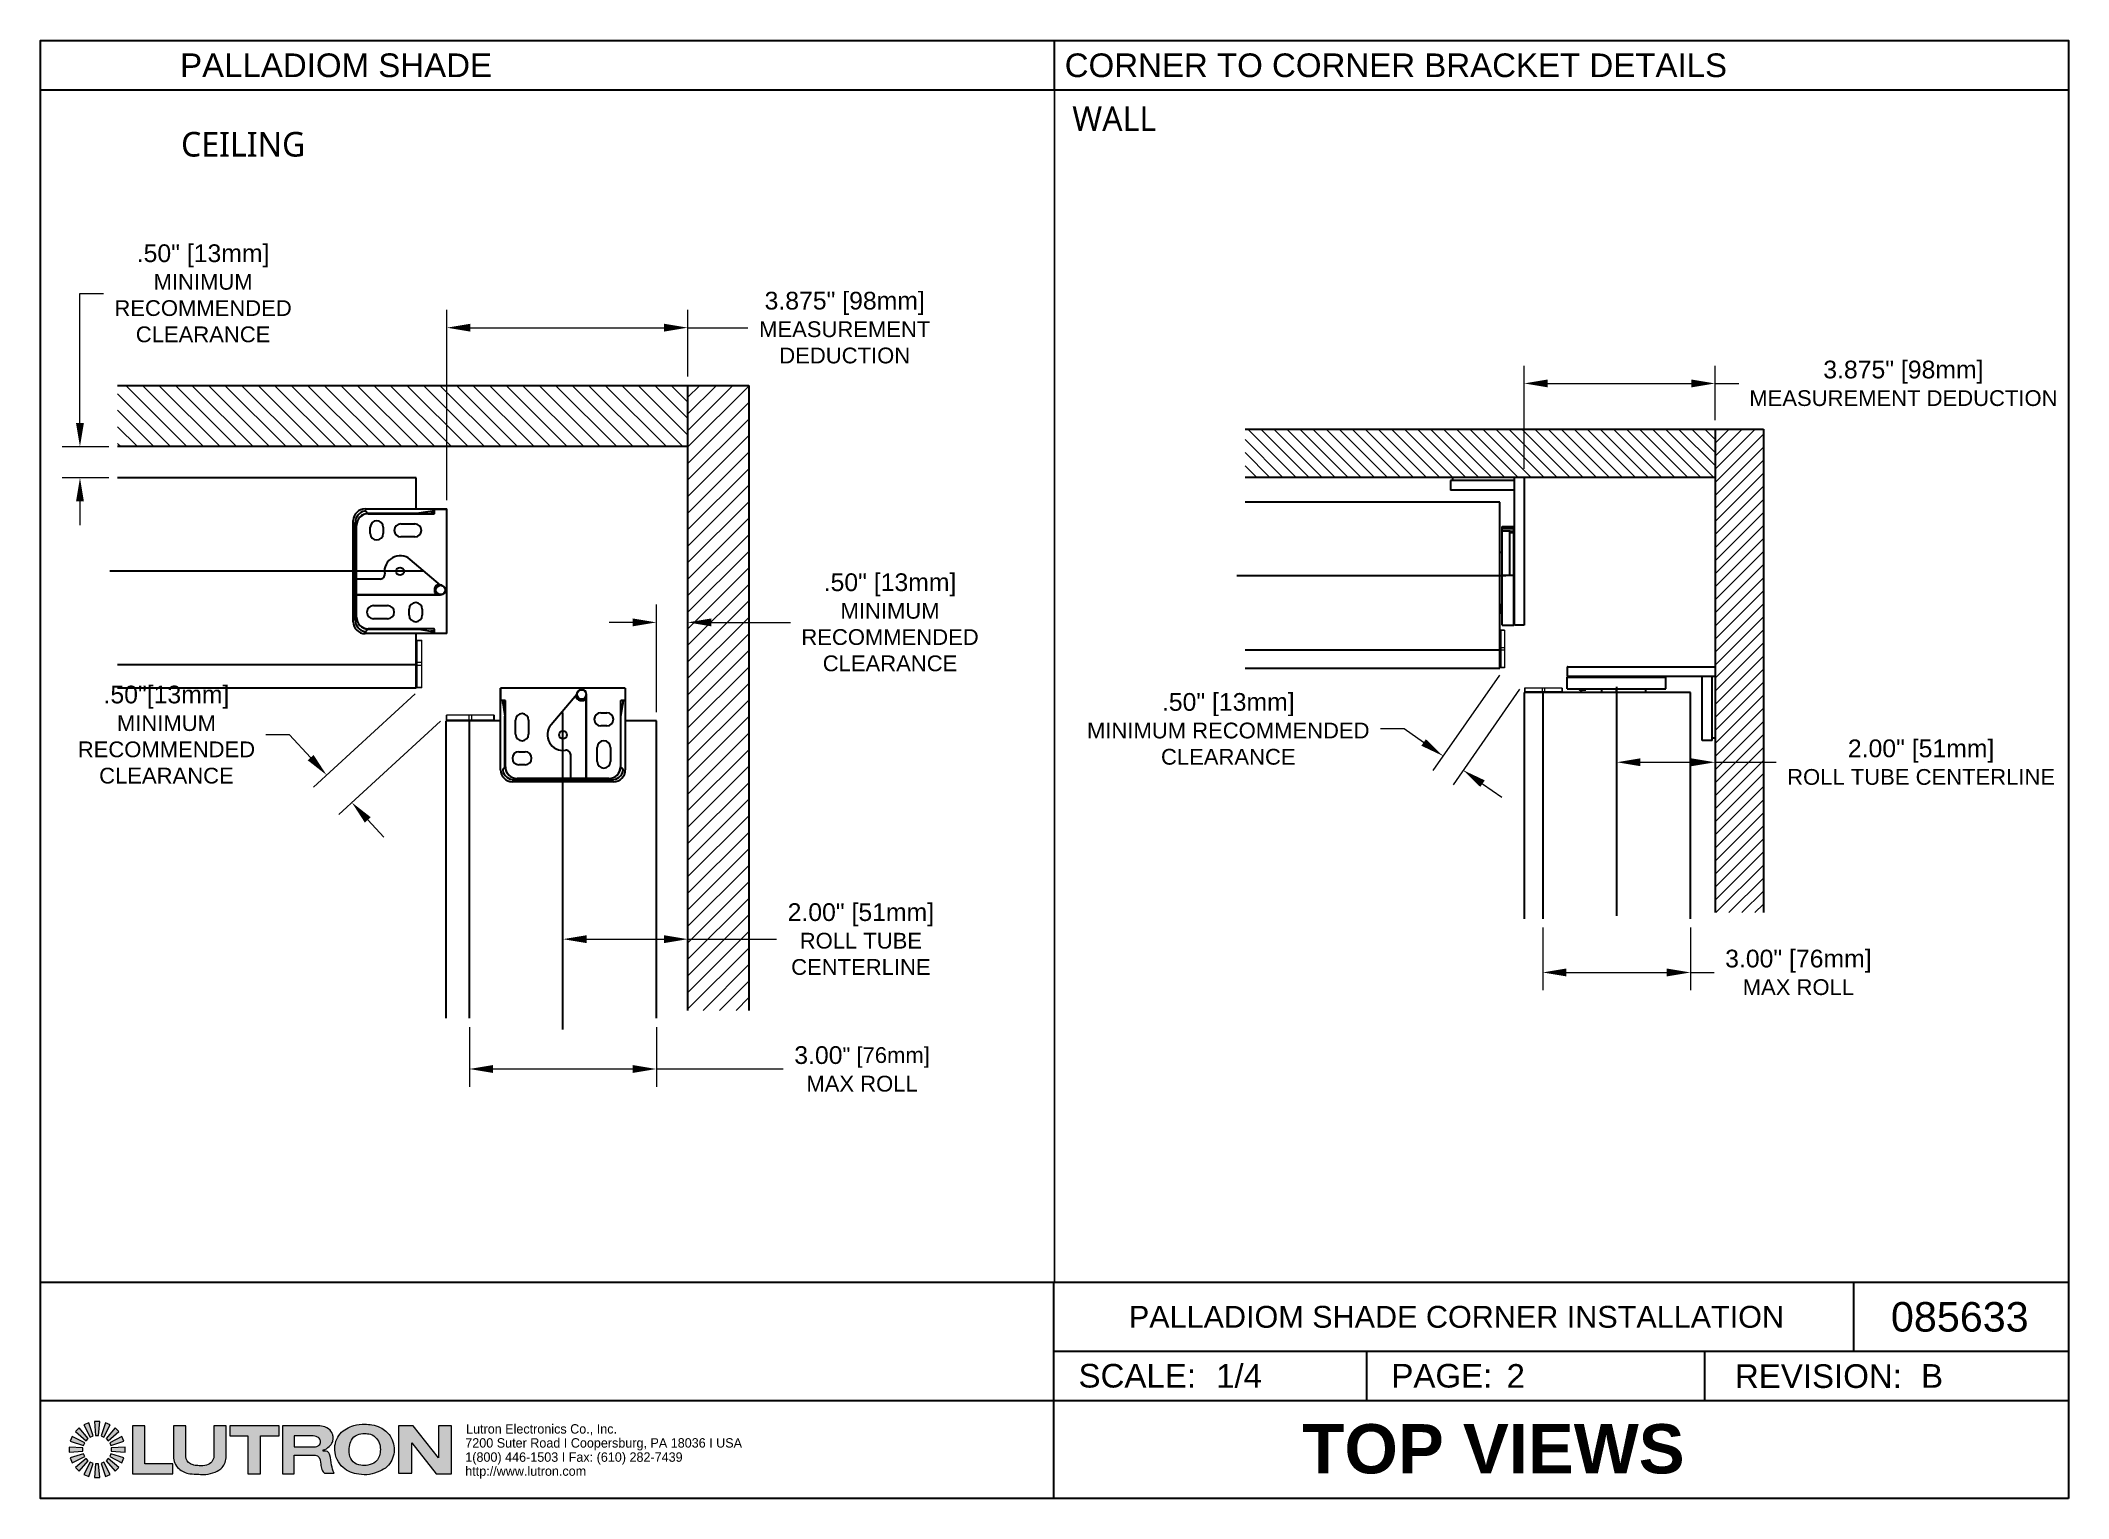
# Paper-space layout '085633_PAGE_2_OF_2' of a CAD drawing. Header units: inches. Extents: x 0.1 to 10.4, y 0.1 to 7.5.
# The model-space entities are those that its viewports show. They can reach past a viewport. Long polylines and large blocks are cut down to what shows.
import ezdxf
from ezdxf.enums import TextEntityAlignment as Align

# ---------------------------------------------------------------- set-up
doc = ezdxf.new("R2010")
doc.units = ezdxf.units.IN
doc.header["$MEASUREMENT"] = 0
doc.linetypes.add('CENTER2', pattern=[1.125, 0.75, -0.125, 0.125, -0.125])
doc.layers.get('0').update_dxf_attribs({"true_color": 0xc2ced6})
for name, color, linetype, lineweight in [('AM_5', 3, 'Continuous', 15), ('BORDER', 7, 'Continuous', 30), ('CENTERLINE', 7, 'CENTER2', 30), ('FABRIC-ROLL', 7, 'Continuous', 30), ('HEMBAR-ENDCAP', 7, 'Continuous', 9), ('SHADE-BRACKET', 7, 'Continuous', 30), ('STRUCTURE-SUB-STRUCTURE_THICK', 7, 'Continuous', 30), ('STRUCTURE-SUB-STRUCTURE_THIN', 7, 'Continuous', 9), ('TEXT', 7, 'Continuous', 18)]:
    doc.layers.add(name, color=color, linetype=linetype, lineweight=lineweight)
doc.styles.get("Standard").update_dxf_attribs({"font": 'arial.ttf'})
doc.styles.add('TEXTSTYLE_4', font='cgomg.ttf')
doc.styles.add('TEXTSTYLE_5', font='cgomgbd.ttf')
doc.dimstyles.new('MM IN LINE', dxfattribs={"dimscale": 0, "dimtxt": 0.09, "dimasz": 0.12, "dimexe": 0.09, "dimexo": 0.045, "dimgap": 0.0625, "dimtad": 0, "dimtih": 1, "dimtoh": 1, "dimrnd": 0.0625, "dimzin": 4, "dimdsep": 46, "dimtxsty": 'Standard', "dimcen": 0.045, "dimclrd": 256, "dimclre": 256, "dimclrt": 256, "dimadec": 0, "dimazin": 1, "dimtfac": 1, "dimtofl": 0, "dimtmove": 0, "dimatfit": 3, "dimfxl": 1, "dimtfill": 1, "dimtolj": 1, "dimtzin": 0, "dimlwd": -1, "dimlwe": -1, "dimarcsym": 0})
doc.dimstyles.new('MM IN LINE$0', dxfattribs={"dimscale": 0, "dimtxt": 0.09, "dimasz": 0.12, "dimexe": 0.09, "dimexo": 0.045, "dimgap": 0.0625, "dimtad": 0, "dimtih": 1, "dimtoh": 1, "dimrnd": 0.0625, "dimzin": 4, "dimdsep": 46, "dimtxsty": 'Standard', "dimcen": 0.045, "dimclrd": 256, "dimclre": 256, "dimclrt": 256, "dimadec": 0, "dimazin": 1, "dimtfac": 1, "dimtofl": 0, "dimtmove": 0, "dimatfit": 3, "dimfxl": 1, "dimtfill": 1, "dimtolj": 1, "dimtzin": 0, "dimlwd": -1, "dimlwe": -1, "dimarcsym": 0})

psp = doc.layouts.new('085633_PAGE_2_OF_2')

# ---------------------------------------------------------------- texts
at = {"layer": 'TEXT', "char_height": 0.15, "attachment_point": 1}
for s, width, insert in [('{\\fSegoe UI|b0|i0|c0|p34;\\H0.83333x;WALL}', 0.9123728, (5.36222, 7.19086)), ('{\\fSegoe UI|b0|i0|c0|p34;\\H0.83333x;CEILING}', 0.8432671, (0.83796, 7.06168))]:
    psp.add_mtext_dynamic_manual_height_columns(s, width=width, gutter_width=1, heights=[0], dxfattribs=dict(at, insert=insert))

msp = doc.modelspace()

# ---------------------------------------------------------------- blocks, each defined once
blk = doc.blocks.new('LANDSCAPE_TITLE_BK_ATTRIBUTE')
for tag, height, p in [('CONSUMER/CONTRACT_ROLLER________', 0.12, (2.409, 7.4)), ('MOUNT', 0.12, (6.859, 7.4)), ('FAMILY', 0.1, (7.294, 1.047)), ('PN', 0.15, (9.857, 1.047))]:
    blk.add_attdef(tag, text='', height=height).set_placement(p, align=Align.MIDDLE_CENTER)
for tag, p in [('#/#', (6.092, 0.747)), ('VIEW', (7.567, 0.747)), ('REV', (9.671, 0.747))]:
    blk.add_attdef(tag, text='', height=0.12).set_placement(p, align=Align.MIDDLE_LEFT)
blk = doc.blocks.new('*D12')
at = {"layer": 'Defpoints', "color": 0, "transparency": 16777216}
for p in [(8.625, 5.785), (8.625, 5.553), (7.656, 5.307)]:
    blk.add_point(p, dxfattribs=at)
at = {"layer": 'TEXT', "transparency": 16777216}
for p, q in [((7.656, 5.352), (7.656, 5.875)), ((8.625, 5.598), (8.625, 5.875)), ((7.776, 5.785), (8.505, 5.785)), ((8.625, 5.785), (8.745, 5.785))]:
    blk.add_line(p, q, dxfattribs=at)
for points in [[(7.776, 5.805), (7.776, 5.765), (7.656, 5.785)], [(8.505, 5.805), (8.505, 5.765), (8.625, 5.785)]]:
    blk.add_solid(points, dxfattribs=at)
at = {"layer": 'TEXT', "transparency": 16777216, "insert": (9.581, 5.785), "char_height": 0.09, "attachment_point": 5, "bg_fill": 3, "box_fill_scale": 1.25, "bg_fill_color": 256, "bg_fill_true_color": 13158600, "bg_fill_transparency": 0}
blk.add_mtext('\\A1;3.875" [98mm]\\P{\\H0.88889x;MEASUREMENT DEDUCTION}', dxfattribs=at)
blk = doc.blocks.new('*D13')
at = {"layer": 'Defpoints', "color": 0, "transparency": 16777216}
for p in [(8.126, 3.862), (8.625, 3.862), (8.625, 3.862)]:
    blk.add_point(p, dxfattribs=at)
at = {"layer": 'TEXT', "transparency": 16777216}
for p, q in [((8.126, 3.907), (8.126, 3.952)), ((8.625, 3.907), (8.625, 3.952)), ((8.246, 3.862), (8.505, 3.862)), ((8.625, 3.862), (8.936, 3.862))]:
    blk.add_line(p, q, dxfattribs=at)
for points in [[(8.246, 3.882), (8.246, 3.842), (8.126, 3.862)], [(8.505, 3.882), (8.505, 3.842), (8.625, 3.862)]]:
    blk.add_solid(points, dxfattribs=at)
at = {"layer": 'TEXT', "transparency": 16777216, "insert": (9.671, 3.862), "char_height": 0.09, "attachment_point": 5, "bg_fill": 3, "box_fill_scale": 1.25, "bg_fill_color": 256, "bg_fill_true_color": 13158600, "bg_fill_transparency": 0}
blk.add_mtext('\\A1;2.00" [51mm]\\P{\\H0.88889x;ROLL TUBE CENTERLINE}', dxfattribs=at)
blk = doc.blocks.new('*D14')
at = {"layer": 'Defpoints', "color": 0, "transparency": 16777216}
for p in [(7.75, 3.068), (8.5, 3.068), (8.5, 2.795)]:
    blk.add_point(p, dxfattribs=at)
at = {"layer": 'TEXT', "transparency": 16777216}
for p, q in [((7.75, 3.023), (7.75, 2.705)), ((8.5, 3.023), (8.5, 2.705)), ((7.87, 2.795), (8.38, 2.795)), ((8.5, 2.795), (8.62, 2.795))]:
    blk.add_line(p, q, dxfattribs=at)
for points in [[(7.87, 2.815), (7.87, 2.775), (7.75, 2.795)], [(8.38, 2.815), (8.38, 2.775), (8.5, 2.795)]]:
    blk.add_solid(points, dxfattribs=at)
at = {"layer": 'TEXT', "transparency": 16777216, "insert": (9.048, 2.795), "char_height": 0.09, "attachment_point": 5, "bg_fill": 3, "box_fill_scale": 1.25, "bg_fill_color": 256, "bg_fill_true_color": 13158600, "bg_fill_transparency": 0}
blk.add_mtext('\\A1;3.00" [76mm]\\P{\\H0.88889x;MAX ROLL}', dxfattribs=at)
blk = doc.blocks.new('*D15')
at = {"layer": 'Defpoints', "color": 0, "transparency": 16777216}
for p in [(7.556, 4.341), (7.658, 4.27), (7.346, 3.822)]:
    blk.add_point(p, dxfattribs=at)
at = {"layer": 'TEXT', "transparency": 16777216}
for p, q in [((7.53, 4.304), (7.192, 3.82)), ((7.632, 4.233), (7.295, 3.748)), ((7.047, 4.031), (6.927, 4.031)), ((7.145, 3.962), (7.047, 4.031)), ((7.445, 3.753), (7.543, 3.685))]:
    blk.add_line(p, q, dxfattribs=at)
for points in [[(7.157, 3.979), (7.134, 3.946), (7.244, 3.894)], [(7.456, 3.77), (7.433, 3.737), (7.346, 3.822)]]:
    blk.add_solid(points, dxfattribs=at)
at = {"layer": 'TEXT', "transparency": 16777216, "insert": (6.154, 4.031), "char_height": 0.09, "attachment_point": 5, "bg_fill": 3, "box_fill_scale": 1.25, "bg_fill_color": 256, "bg_fill_true_color": 13158600, "bg_fill_transparency": 0}
blk.add_mtext('\\A1;.50" [13mm]\\P{\\H0.88889x;MINIMUM RECOMMENDED\\PCLEARANCE}', dxfattribs=at)
blk = doc.blocks.new('LANDSCAPE_BORDER_1')
at = {"layer": 'TEXT'}
h = blk.add_hatch(color=7, dxfattribs=at)
h.paths.add_polyline_path([(31.696, 7.816), (31.712, 7.816), (31.718, 7.886), (31.691, 7.886)])
h.paths.add_polyline_path([(31.712, 7.672), (31.696, 7.672), (31.691, 7.602), (31.718, 7.602)])
h.paths.add_polyline_path([(31.562, 7.73), (31.632, 7.736), (31.632, 7.752), (31.562, 7.757)])
h.paths.add_polyline_path([(31.776, 7.736), (31.846, 7.73), (31.846, 7.757), (31.776, 7.752)])
h.paths.add_polyline_path([(31.725, 7.813), (31.739, 7.807), (31.771, 7.87), (31.746, 7.88)])
h.paths.add_polyline_path([(31.684, 7.674), (31.669, 7.68), (31.637, 7.618), (31.662, 7.608)])
h.paths.add_polyline_path([(31.568, 7.786), (31.635, 7.764), (31.641, 7.779), (31.578, 7.811)])
h.paths.add_polyline_path([(31.768, 7.709), (31.83, 7.677), (31.84, 7.702), (31.774, 7.723)])
h.paths.add_polyline_path([(31.75, 7.8), (31.761, 7.789), (31.814, 7.835), (31.795, 7.854)])
h.paths.add_polyline_path([(31.659, 7.687), (31.648, 7.698), (31.594, 7.653), (31.613, 7.634)])
h.paths.add_polyline_path([(31.594, 7.835), (31.648, 7.789), (31.659, 7.8), (31.613, 7.854)])
h.paths.add_polyline_path([(31.75, 7.687), (31.795, 7.634), (31.814, 7.653), (31.761, 7.698)])
h.paths.add_polyline_path([(31.768, 7.779), (31.774, 7.764), (31.84, 7.786), (31.83, 7.811)])
h.paths.add_polyline_path([(31.641, 7.709), (31.635, 7.723), (31.568, 7.702), (31.578, 7.677)])
h.paths.add_polyline_path([(31.637, 7.87), (31.669, 7.807), (31.684, 7.813), (31.662, 7.88)])
h.paths.add_polyline_path([(31.725, 7.674), (31.746, 7.608), (31.771, 7.618), (31.739, 7.68)])
h = blk.add_hatch(color=7, dxfattribs=at)
edge = h.paths.add_edge_path()
edge.add_line((31.884, 7.621), (32.088, 7.621))
edge.add_line((32.088, 7.621), (32.088, 7.672))
edge.add_line((32.088, 7.672), (31.946, 7.672))
edge.add_line((31.946, 7.672), (31.946, 7.864))
edge.add_line((31.946, 7.864), (31.884, 7.864))
edge.add_line((31.884, 7.864), (31.884, 7.621))
edge = h.paths.add_edge_path()
edge.add_spline(control_points=[(32.092, 7.709), (32.091, 7.686), (32.111, 7.642), (32.169, 7.619), (32.217, 7.619), (32.26, 7.616), (32.302, 7.627), (32.348, 7.653), (32.359, 7.689), (32.36, 7.709)], knot_values=[0, 0, 0, 0, 0.188111, 0.359458, 0.484066, 0.584571, 0.714437, 0.834186, 1, 1, 1, 1], degree=3, periodic=0)
edge.add_line((32.36, 7.709), (32.36, 7.864))
edge.add_line((32.36, 7.864), (32.297, 7.864))
edge.add_line((32.297, 7.864), (32.297, 7.709))
edge.add_spline(control_points=[(32.297, 7.709), (32.296, 7.7), (32.289, 7.679), (32.259, 7.661), (32.226, 7.662), (32.198, 7.663), (32.169, 7.675), (32.154, 7.692), (32.154, 7.709)], knot_values=[0, 0, 0, 0, 0.15202, 0.320142, 0.51822, 0.660899, 0.757095, 1, 1, 1, 1], degree=3, periodic=0)
edge.add_line((32.154, 7.709), (32.154, 7.864))
edge.add_line((32.154, 7.864), (32.092, 7.864))
edge.add_line((32.092, 7.864), (32.092, 7.709))
h.paths.add_polyline_path([(32.378, 7.813), (32.47, 7.813), (32.47, 7.621), (32.533, 7.621), (32.533, 7.813), (32.629, 7.813), (32.629, 7.864), (32.378, 7.864)])
edge = h.paths.add_edge_path()
edge.add_line((32.645, 7.621), (32.704, 7.621))
edge.add_line((32.704, 7.621), (32.704, 7.716))
edge.add_line((32.704, 7.716), (32.811, 7.716))
edge.add_spline(control_points=[(32.811, 7.716), (32.831, 7.715), (32.842, 7.675), (32.84, 7.638), (32.858, 7.625)], knot_values=[0, 0, 0, 0, 0.461097, 1, 1, 1, 1], degree=3, periodic=0)
edge.add_line((32.858, 7.625), (32.908, 7.625))
edge.add_spline(control_points=[(32.908, 7.625), (32.9, 7.637), (32.893, 7.669), (32.891, 7.704), (32.877, 7.736), (32.864, 7.736), (32.851, 7.736)], knot_values=[0, 0, 0, 0, 0.309273, 0.686569, 0.804595, 1, 1, 1, 1], degree=3, periodic=0)
edge.add_line((32.851, 7.736), (32.851, 7.742))
edge.add_spline(control_points=[(32.851, 7.742), (32.863, 7.744), (32.881, 7.757), (32.9, 7.778), (32.903, 7.801), (32.901, 7.822), (32.886, 7.848), (32.859, 7.861), (32.836, 7.864), (32.826, 7.864), (32.821, 7.864)], knot_values=[0, 0, 0, 0, 0.183729, 0.323126, 0.41577, 0.510898, 0.645084, 0.849809, 0.930648, 1, 1, 1, 1], degree=3, periodic=0)
edge.add_line((32.821, 7.864), (32.645, 7.864))
edge.add_line((32.645, 7.864), (32.645, 7.621))
edge = h.paths.add_edge_path()
edge.add_line((32.704, 7.758), (32.793, 7.758))
edge.add_spline(control_points=[(32.793, 7.758), (32.8, 7.758), (32.82, 7.756), (32.839, 7.772), (32.838, 7.794), (32.822, 7.813), (32.803, 7.813), (32.793, 7.813)], knot_values=[0, 0, 0, 0, 0.230109, 0.419054, 0.563256, 0.732365, 1, 1, 1, 1], degree=3, periodic=0)
edge.add_line((32.793, 7.813), (32.704, 7.813))
edge.add_line((32.704, 7.813), (32.704, 7.758))
h.paths.add_polyline_path([(33.234, 7.625), (33.301, 7.625), (33.301, 7.779), (33.425, 7.621), (33.503, 7.621), (33.503, 7.865), (33.437, 7.865), (33.437, 7.702), (33.308, 7.865), (33.234, 7.865)])
edge = h.paths.add_edge_path()
edge.add_spline(control_points=[(33.063, 7.873), (33.044, 7.873), (32.999, 7.867), (32.928, 7.831), (32.898, 7.737), (32.942, 7.646), (33.021, 7.616), (33.087, 7.615), (33.136, 7.631), (33.189, 7.661), (33.222, 7.731), (33.202, 7.812), (33.149, 7.857), (33.102, 7.87), (33.075, 7.873), (33.063, 7.873)], knot_values=[0, 0, 0, 0, 0.06306, 0.155327, 0.255366, 0.367513, 0.466924, 0.528817, 0.591533, 0.641692, 0.734618, 0.832299, 0.906956, 0.958757, 1, 1, 1, 1], degree=3, periodic=0)
edge = h.paths.add_edge_path()
edge.add_spline(control_points=[(33.063, 7.825), (33.05, 7.825), (33.023, 7.823), (32.993, 7.796), (32.983, 7.758), (32.982, 7.719), (32.999, 7.677), (33.041, 7.663), (33.081, 7.663), (33.127, 7.68), (33.149, 7.738), (33.134, 7.797), (33.095, 7.824), (33.072, 7.825), (33.063, 7.825)], knot_values=[0, 0, 0, 0, 0.074304, 0.154386, 0.220079, 0.299568, 0.381617, 0.466113, 0.537445, 0.620684, 0.736064, 0.868297, 0.943341, 1, 1, 1, 1], degree=3, periodic=0)
at = {"layer": 'BORDER'}
for p, q in [((36.564, 14.646), (36.564, 14.896)), ((31.417, 14.646), (41.711, 14.646)), ((31.417, 8.593), (41.711, 8.593)), ((36.561, 7.496), (36.561, 8.593)), ((40.62, 8.593), (40.62, 8.243)), ((36.561, 8.243), (41.711, 8.243)), ((38.15, 7.993), (38.15, 8.243)), ((39.865, 7.993), (39.865, 8.243)), ((31.417, 7.993), (41.711, 7.993))]:
    blk.add_line(p, q, dxfattribs=at)
blk.add_lwpolyline([(41.711, 7.496), (31.417, 7.496), (31.417, 14.896), (41.711, 14.896), (41.711, 7.496)], dxfattribs=at)
at = {"layer": 'TEXT', "color": 7, "linetype": 'Continuous'}
for p, q in [((31.613, 7.854), (31.594, 7.835)), ((31.562, 7.757), (31.562, 7.73)), ((31.632, 7.752), (31.562, 7.757)), ((31.562, 7.73), (31.632, 7.736)), ((31.578, 7.811), (31.568, 7.786)), ((31.568, 7.786), (31.635, 7.764)), ((31.635, 7.723), (31.568, 7.702)), ((31.632, 7.736), (31.632, 7.752)), ((31.568, 7.702), (31.578, 7.677)), ((31.594, 7.653), (31.613, 7.634))]:
    blk.add_line(p, q, dxfattribs=at)
at = {"layer": 'TEXT', "color": 7}
for p, q in [((31.594, 7.835), (31.648, 7.789)), ((31.659, 7.8), (31.613, 7.854)), ((31.662, 7.88), (31.637, 7.87)), ((31.637, 7.87), (31.669, 7.807)), ((31.684, 7.813), (31.662, 7.88)), ((31.691, 7.886), (31.696, 7.816)), ((31.718, 7.886), (31.691, 7.886)), ((31.712, 7.816), (31.718, 7.886)), ((31.746, 7.88), (31.725, 7.813)), ((31.739, 7.807), (31.771, 7.87)), ((31.771, 7.87), (31.746, 7.88)), ((31.795, 7.854), (31.75, 7.8)), ((31.761, 7.789), (31.814, 7.835)), ((31.814, 7.835), (31.795, 7.854)), ((31.884, 7.864), (31.884, 7.621)), ((31.946, 7.864), (31.884, 7.864)), ((31.946, 7.672), (31.946, 7.864)), ((32.092, 7.864), (32.092, 7.709)), ((32.154, 7.864), (32.092, 7.864)), ((32.154, 7.709), (32.154, 7.864)), ((32.297, 7.864), (32.297, 7.709)), ((32.36, 7.864), (32.297, 7.864)), ((32.36, 7.709), (32.36, 7.864)), ((32.378, 7.864), (32.378, 7.813)), ((32.629, 7.864), (32.378, 7.864)), ((32.629, 7.813), (32.629, 7.864)), ((32.645, 7.864), (32.645, 7.621)), ((32.821, 7.864), (32.645, 7.864)), ((33.234, 7.865), (33.234, 7.625)), ((33.308, 7.865), (33.234, 7.865)), ((33.437, 7.702), (33.308, 7.865)), ((33.437, 7.865), (33.437, 7.702)), ((33.503, 7.865), (33.437, 7.865)), ((33.503, 7.621), (33.503, 7.865)), ((31.641, 7.779), (31.578, 7.811)), ((31.635, 7.764), (31.641, 7.779)), ((31.641, 7.709), (31.635, 7.723)), ((31.648, 7.789), (31.659, 7.8)), ((31.669, 7.807), (31.684, 7.813)), ((31.696, 7.816), (31.712, 7.816)), ((31.725, 7.813), (31.739, 7.807)), ((31.75, 7.8), (31.761, 7.789)), ((31.83, 7.811), (31.768, 7.779)), ((31.768, 7.779), (31.774, 7.764)), ((31.774, 7.723), (31.768, 7.709)), ((31.774, 7.764), (31.84, 7.786)), ((31.84, 7.702), (31.774, 7.723)), ((31.846, 7.757), (31.776, 7.752)), ((31.776, 7.752), (31.776, 7.736)), ((31.776, 7.736), (31.846, 7.73)), ((31.84, 7.786), (31.83, 7.811)), ((31.846, 7.73), (31.846, 7.757)), ((32.378, 7.813), (32.47, 7.813)), ((32.47, 7.813), (32.47, 7.621)), ((32.533, 7.621), (32.533, 7.813)), ((32.533, 7.813), (32.629, 7.813)), ((32.704, 7.813), (32.704, 7.758)), ((32.793, 7.813), (32.704, 7.813)), ((32.704, 7.758), (32.793, 7.758)), ((32.851, 7.736), (32.851, 7.742)), ((33.301, 7.625), (33.301, 7.779)), ((33.301, 7.779), (33.425, 7.621)), ((31.578, 7.677), (31.641, 7.709)), ((31.648, 7.698), (31.594, 7.653)), ((31.613, 7.634), (31.659, 7.687)), ((31.669, 7.68), (31.637, 7.618)), ((31.637, 7.618), (31.662, 7.608)), ((31.659, 7.687), (31.648, 7.698)), ((31.662, 7.608), (31.684, 7.674)), ((31.684, 7.674), (31.669, 7.68)), ((31.696, 7.672), (31.691, 7.602)), ((31.712, 7.672), (31.696, 7.672)), ((31.718, 7.602), (31.712, 7.672)), ((31.739, 7.68), (31.725, 7.674)), ((31.725, 7.674), (31.746, 7.608)), ((31.771, 7.618), (31.739, 7.68)), ((31.746, 7.608), (31.771, 7.618)), ((31.761, 7.698), (31.75, 7.687)), ((31.75, 7.687), (31.795, 7.634)), ((31.814, 7.653), (31.761, 7.698)), ((31.768, 7.709), (31.83, 7.677)), ((31.795, 7.634), (31.814, 7.653)), ((31.83, 7.677), (31.84, 7.702)), ((31.884, 7.621), (32.088, 7.621)), ((32.088, 7.672), (31.946, 7.672)), ((32.088, 7.621), (32.088, 7.672)), ((32.47, 7.621), (32.533, 7.621)), ((32.645, 7.621), (32.704, 7.621)), ((32.704, 7.621), (32.704, 7.716)), ((32.704, 7.716), (32.811, 7.716)), ((32.858, 7.625), (32.908, 7.625)), ((33.234, 7.625), (33.301, 7.625)), ((33.425, 7.621), (33.503, 7.621)), ((31.691, 7.602), (31.718, 7.602))]:
    blk.add_line(p, q, dxfattribs=at)
for points, knots in [([(32.851, 7.742), (32.863, 7.744), (32.881, 7.757), (32.9, 7.778), (32.903, 7.801), (32.901, 7.822), (32.886, 7.848), (32.859, 7.861), (32.836, 7.864), (32.826, 7.864), (32.821, 7.864)], [0, 0, 0, 0, 0.183729, 0.323126, 0.41577, 0.510898, 0.645084, 0.849809, 0.930648, 1, 1, 1, 1]), ([(33.063, 7.873), (33.044, 7.873), (32.999, 7.867), (32.928, 7.831), (32.898, 7.737), (32.942, 7.646), (33.021, 7.616), (33.087, 7.615), (33.136, 7.631), (33.189, 7.661), (33.222, 7.731), (33.202, 7.812), (33.149, 7.857), (33.102, 7.87), (33.075, 7.873), (33.063, 7.873)], [0, 0, 0, 0, 0.06306, 0.155327, 0.255366, 0.367513, 0.466924, 0.528817, 0.591533, 0.641692, 0.734618, 0.832299, 0.906956, 0.958757, 1, 1, 1, 1]), ([(33.063, 7.825), (33.05, 7.825), (33.023, 7.823), (32.993, 7.796), (32.983, 7.758), (32.982, 7.719), (32.999, 7.677), (33.041, 7.663), (33.081, 7.663), (33.127, 7.68), (33.149, 7.738), (33.134, 7.797), (33.095, 7.824), (33.072, 7.825), (33.063, 7.825)], [0, 0, 0, 0, 0.074304, 0.154386, 0.220079, 0.299568, 0.381617, 0.466113, 0.537445, 0.620684, 0.736064, 0.868297, 0.943341, 1, 1, 1, 1]), ([(32.793, 7.758), (32.8, 7.758), (32.82, 7.756), (32.839, 7.772), (32.838, 7.794), (32.822, 7.813), (32.803, 7.813), (32.793, 7.813)], [0, 0, 0, 0, 0.230109, 0.419054, 0.563256, 0.732365, 1, 1, 1, 1]), ([(32.908, 7.625), (32.9, 7.637), (32.893, 7.669), (32.891, 7.704), (32.877, 7.736), (32.864, 7.736), (32.851, 7.736)], [0, 0, 0, 0, 0.309273, 0.686569, 0.804595, 1, 1, 1, 1]), ([(32.092, 7.709), (32.091, 7.686), (32.111, 7.642), (32.169, 7.619), (32.217, 7.619), (32.26, 7.616), (32.302, 7.627), (32.348, 7.653), (32.359, 7.689), (32.36, 7.709)], [0, 0, 0, 0, 0.188111, 0.359458, 0.484066, 0.584571, 0.714437, 0.834186, 1, 1, 1, 1]), ([(32.297, 7.709), (32.296, 7.7), (32.289, 7.679), (32.259, 7.661), (32.226, 7.662), (32.198, 7.663), (32.169, 7.675), (32.154, 7.692), (32.154, 7.709)], [0, 0, 0, 0, 0.15202, 0.320142, 0.51822, 0.660899, 0.757095, 1, 1, 1, 1]), ([(32.811, 7.716), (32.831, 7.715), (32.842, 7.675), (32.84, 7.638), (32.858, 7.625)], [0, 0, 0, 0, 0.461097, 1, 1, 1, 1])]:
    blk.add_open_spline(points, degree=3, knots=knots, dxfattribs=at)
at = {"layer": 'TEXT', "color": 7, "lineweight": 15}
for s, style, p in [('Lutron Electronics Co., Inc.', 'TEXTSTYLE_5', (33.577, 7.825)), ('7200 Suter Road I Coopersburg, PA 18036 I USA', 'TEXTSTYLE_4', (33.573, 7.754)), ('1(800) 446-1503 I Fax: (610) 282-7439', 'TEXTSTYLE_4', (33.573, 7.682)), ('http://www.lutron.com', 'TEXTSTYLE_4', (33.573, 7.611))]:
    blk.add_text(s, height=0.04772, dxfattribs=dict(at, style=style)).set_placement(p)
at = {"layer": 'TEXT'}
for s, width, insert, char_height, attachment_point in [('SCALE:', 1.71457, (36.686, 8.118), 0.12, 4), ('PAGE:', 1.71457, (38.274, 8.118), 0.12, 4), ('REVISION:', 1.71462, (40.018, 8.116), 0.12, 4), ('{\\fArial|b1|i0|c0|p34;             TOP VIEWS}', 5.14375, (36.561, 7.873), 0.25, 1)]:
    blk.add_mtext_dynamic_manual_height_columns(s, width=width, gutter_width=1, heights=[0], dxfattribs=dict(at, insert=insert, char_height=char_height, attachment_point=attachment_point))
blk = doc.blocks.new('*D68')
at = {"layer": 'AM_5', "color": 0, "transparency": 16777216}
for p, q in [((0.325, 5.584), (0.325, 6.242)), ((0.325, 6.242), (0.445, 6.242)), ((0.471, 5.464), (0.235, 5.464)), ((0.471, 5.306), (0.235, 5.306)), ((0.325, 5.186), (0.325, 5.066))]:
    blk.add_line(p, q, dxfattribs=at)
for points in [[(0.305, 5.584), (0.345, 5.584), (0.325, 5.464)], [(0.305, 5.186), (0.345, 5.186), (0.325, 5.306)]]:
    blk.add_solid(points, dxfattribs=at)
at = {"layer": 'Defpoints', "color": 0, "transparency": 16777216}
for p in [(0.325, 5.464), (0.516, 5.464), (0.516, 5.306)]:
    blk.add_point(p, dxfattribs=at)
at = {"layer": 'AM_5', "color": 0, "transparency": 16777216, "insert": (0.95, 6.242), "char_height": 0.09, "attachment_point": 5, "bg_fill": 3, "box_fill_scale": 1.25, "bg_fill_color": 256, "bg_fill_true_color": 13158600, "bg_fill_transparency": 0}
blk.add_mtext('\\A1;.50" [13mm]^J{\\H0.8889x;MINIMUM^JRECOMMENDED^JCLEARANCE}', dxfattribs=at)
blk = doc.blocks.new('*D69')
at = {"layer": 'AM_5', "color": 0, "transparency": 16777216}
for p, q in [((2.187, 5.192), (2.187, 6.158)), ((3.41, 5.82), (3.41, 6.158)), ((2.307, 6.068), (3.29, 6.068)), ((3.41, 6.068), (3.715, 6.068))]:
    blk.add_line(p, q, dxfattribs=at)
for points in [[(2.307, 6.088), (2.307, 6.048), (2.187, 6.068)], [(3.29, 6.088), (3.29, 6.048), (3.41, 6.068)]]:
    blk.add_solid(points, dxfattribs=at)
at = {"layer": 'Defpoints', "color": 0, "transparency": 16777216}
for p in [(3.41, 6.068), (3.41, 5.775), (2.187, 5.147)]:
    blk.add_point(p, dxfattribs=at)
at = {"layer": 'AM_5', "color": 0, "transparency": 16777216, "insert": (4.207, 6.068), "char_height": 0.09, "attachment_point": 5, "bg_fill": 3, "box_fill_scale": 1.25, "bg_fill_color": 256, "bg_fill_true_color": 13158600, "bg_fill_transparency": 0}
blk.add_mtext('\\A1;3.875" [98mm]^J{\\H0.8889x;MEASUREMENT^JDEDUCTION}', dxfattribs=at)
blk = doc.blocks.new('*D70')
at = {"layer": 'AM_5', "color": 0, "transparency": 16777216}
for p, q in [((3.251, 4.117), (3.251, 4.662)), ((3.41, 2.647), (3.41, 4.662)), ((3.131, 4.572), (3.011, 4.572)), ((3.53, 4.572), (3.932, 4.572))]:
    blk.add_line(p, q, dxfattribs=at)
for points in [[(3.131, 4.592), (3.131, 4.552), (3.251, 4.572)], [(3.53, 4.592), (3.53, 4.552), (3.41, 4.572)]]:
    blk.add_solid(points, dxfattribs=at)
at = {"layer": 'Defpoints', "color": 0, "transparency": 16777216}
for p in [(3.41, 4.572), (3.251, 4.072), (3.41, 2.602)]:
    blk.add_point(p, dxfattribs=at)
at = {"layer": 'AM_5', "color": 0, "transparency": 16777216, "insert": (4.437, 4.572), "char_height": 0.09, "attachment_point": 5, "bg_fill": 3, "box_fill_scale": 1.25, "bg_fill_color": 256, "bg_fill_true_color": 13158600, "bg_fill_transparency": 0}
blk.add_mtext('\\A1;.50" [13mm]^J{\\H0.8889x;MINIMUM^JRECOMMENDED^JCLEARANCE}', dxfattribs=at)
blk = doc.blocks.new('*D71')
at = {"layer": 'AM_5', "color": 0, "transparency": 16777216}
for p, q in [((2.777, 2.55), (2.777, 3.054)), ((3.41, 2.647), (3.41, 3.054)), ((2.897, 2.964), (3.29, 2.964)), ((3.41, 2.964), (3.861, 2.964))]:
    blk.add_line(p, q, dxfattribs=at)
for points in [[(2.897, 2.984), (2.897, 2.944), (2.777, 2.964)], [(3.29, 2.984), (3.29, 2.944), (3.41, 2.964)]]:
    blk.add_solid(points, dxfattribs=at)
at = {"layer": 'Defpoints', "color": 0, "transparency": 16777216}
for p in [(3.41, 2.964), (3.41, 2.602), (2.777, 2.505)]:
    blk.add_point(p, dxfattribs=at)
at = {"layer": 'AM_5', "color": 0, "transparency": 16777216, "insert": (4.289, 2.964), "char_height": 0.09, "attachment_point": 5, "bg_fill": 3, "box_fill_scale": 1.25, "bg_fill_color": 256, "bg_fill_true_color": 13158600, "bg_fill_transparency": 0}
blk.add_mtext('\\A1;2.00" [51mm]^J{\\H0.8889x;ROLL TUBE^JCENTERLINE}', dxfattribs=at)
blk = doc.blocks.new('*D72')
at = {"layer": 'AM_5', "color": 0, "transparency": 16777216}
for p, q in [((2.302, 2.518), (2.302, 2.215)), ((3.251, 2.518), (3.251, 2.215)), ((2.422, 2.305), (3.131, 2.305)), ((3.251, 2.305), (3.894, 2.305))]:
    blk.add_line(p, q, dxfattribs=at)
for points in [[(2.422, 2.325), (2.422, 2.285), (2.302, 2.305)], [(3.131, 2.325), (3.131, 2.285), (3.251, 2.305)]]:
    blk.add_solid(points, dxfattribs=at)
at = {"layer": 'Defpoints', "color": 0, "transparency": 16777216}
for p in [(2.302, 2.563), (3.251, 2.563), (3.251, 2.305)]:
    blk.add_point(p, dxfattribs=at)
at = {"layer": 'AM_5', "color": 0, "transparency": 16777216, "insert": (4.295, 2.305), "char_height": 0.09, "attachment_point": 5, "bg_fill": 3, "box_fill_scale": 1.25, "bg_fill_color": 256, "bg_fill_true_color": 13158600, "bg_fill_transparency": 0}
blk.add_mtext('\\A1;3.00{\\H0.8889x;"}{\\H0.8889x; [76mm]^JMAX ROLL}', dxfattribs=at)
blk = doc.blocks.new('*D73')
at = {"layer": 'AM_5', "color": 0, "transparency": 16777216}
for p, q in [((2.027, 4.21), (1.511, 3.736)), ((2.155, 4.071), (1.639, 3.597)), ((1.389, 4.002), (1.269, 4.002)), ((1.496, 3.886), (1.389, 4.002)), ((1.786, 3.569), (1.867, 3.481))]:
    blk.add_line(p, q, dxfattribs=at)
for points in [[(1.511, 3.899), (1.481, 3.872), (1.577, 3.797)], [(1.801, 3.583), (1.771, 3.556), (1.705, 3.658)]]:
    blk.add_solid(points, dxfattribs=at)
at = {"layer": 'Defpoints', "color": 0, "transparency": 16777216}
for p in [(2.06, 4.24), (2.188, 4.101), (1.705, 3.658)]:
    blk.add_point(p, dxfattribs=at)
at = {"layer": 'AM_5', "color": 0, "transparency": 16777216, "insert": (0.764, 4.002), "char_height": 0.09, "attachment_point": 5, "bg_fill": 3, "box_fill_scale": 1.25, "bg_fill_color": 256, "bg_fill_true_color": 13158600, "bg_fill_transparency": 0}
blk.add_mtext('\\A1;.50"[13mm]^J{\\H0.8889x;MINIMUM^JRECOMMENDED^JCLEARANCE}', dxfattribs=at)
blk = doc.blocks.new('*U28')
at = {"layer": 'CENTERLINE', "color": 0, "linetype": 'CENTER2', "transparency": 16777216}
blk.add_line((2.732, 0), (-2.732, 0), dxfattribs=at)
blk = doc.blocks.new('*U29')
at = {"layer": 'CENTERLINE', "color": 0, "linetype": 'CENTER2', "transparency": 16777216}
blk.add_line((0, -2.328), (0, 2.328), dxfattribs=at)
blk = doc.blocks.new('*U55')
at = {"layer": 'CENTERLINE', "color": 0, "linetype": 'CENTER2', "transparency": 16777216}
blk.add_line((2.385, 0), (-2.65, 0), dxfattribs=at)

# ---------------------------------------------------------------- hatches: boundary and pattern name
at = {"layer": 'STRUCTURE-SUB-STRUCTURE_THIN', "transparency": 33554559}
h = msp.add_hatch(dxfattribs=at)
h.set_pattern_fill('ANSI31', color=256, scale=1.5, angle=90)
h.set_pattern_definition([(135, (1.00983, 0.87814), (-0.13258252, -0.13258252), [])])
h.paths.add_polyline_path([(555.374905, 64.481415), (555.374905, 64.101389), (555.374905, 63.5), (564.518585, 63.5), (564.518585, 64.481415)])
h = msp.add_hatch(dxfattribs=at)
h.set_pattern_fill('ANSI31', color=256, scale=1.5)
h.set_pattern_definition([(45, (1.00983, 0.87814), (-0.13258252, 0.13258252), [])])
h.paths.add_polyline_path([(564.518585, 54.455221), (564.687713, 54.456091), (565.5, 54.455221), (565.5, 64.481415), (564.518585, 64.481415)])
h = msp.add_hatch(dxfattribs=at)
h.set_pattern_fill('ANSI31', color=256, scale=1.5, angle=90)
h.paths.add_polyline_path([(587.567072, 55.481814), (587.567072, 56.463229), (578.025564, 56.463229), (578.025564, 56.429366), (578.025564, 55.7137), (578.025564, 55.481814)])
h = msp.add_hatch(dxfattribs=at)
h.set_pattern_fill('ANSI31', color=256, scale=1.5)
h.paths.add_polyline_path([(587.567072, 46.645442), (588.548487, 46.645442), (588.548487, 47.08462), (588.548487, 56.463229), (587.567072, 56.463229)])

# ---------------------------------------------------------------- linework, layer by layer
at = {"layer": 'CENTERLINE', "color": 7, "linetype": 'CENTER2'}
msp.add_line((562.518585, 54.147529), (562.518585, 59.234834), dxfattribs=at)
at = {"layer": 'FABRIC-ROLL', "linetype": 'Continuous'}
for p, q in [((560.163372, 63), (555.374905, 63)), ((560.163372, 62.499997), (560.163372, 63)), ((560.163372, 59.625), (560.163372, 60.500003)), ((560.163372, 60), (555.374905, 60)), ((560.163372, 59.625), (555.374905, 59.625)), ((583.199356, 54.981814), (578.025564, 54.981814)), ((583.199356, 51.606814), (583.199356, 54.981813)), ((578.025564, 51.981814), (583.199356, 51.981814)), ((578.025564, 51.606814), (583.199356, 51.606814)), ((583.692071, 51.113182), (583.692071, 46.520442)), ((587.067071, 51.113182), (583.692071, 51.113182)), ((584.067071, 51.113182), (584.067071, 46.520442)), ((587.067071, 46.520442), (587.067071, 51.113182))]:
    msp.add_line(p, q, dxfattribs=at)
at = {"layer": 'FABRIC-ROLL', "linetype": 'Continuous', "ltscale": 2}
for p, q in [((560.643585, 54.330221), (560.643585, 59.101501)), ((561.518588, 59.101501), (560.643585, 59.101501)), ((561.018585, 54.330221), (561.018585, 59.101501)), ((564.018582, 59.101501), (563.518582, 59.101501)), ((564.018585, 54.330221), (564.018585, 59.101501))]:
    msp.add_line(p, q, dxfattribs=at)
at = {"layer": 'HEMBAR-ENDCAP', "linetype": 'Continuous'}
for p, q in [((560.163372, 60.367394), (560.178372, 60.367394)), ((560.178372, 59.632394), (560.178372, 60.396394)), ((560.178372, 60.396394), (560.253372, 60.396394)), ((560.178372, 60.389394), (560.253372, 60.389394)), ((560.253372, 59.632394), (560.253372, 60.396394)), ((560.253372, 60.036394), (560.163372, 60.036394)), ((560.163372, 59.992394), (560.253372, 59.992394)), ((560.163372, 59.692394), (560.178372, 59.692394)), ((560.178372, 59.647265), (560.163372, 59.647265)), ((560.178372, 59.639394), (560.253372, 59.639394)), ((560.253372, 59.632394), (560.178372, 59.632394)), ((583.214356, 52.378207), (583.214356, 51.614207)), ((583.289356, 52.378207), (583.214356, 52.378207)), ((583.289356, 52.378207), (583.289356, 51.614207)), ((583.214356, 52.349207), (583.199356, 52.349207)), ((583.289356, 52.371207), (583.214356, 52.371207)), ((583.289356, 52.018207), (583.199356, 52.018207)), ((583.289356, 51.974207), (583.199356, 51.974207)), ((583.214356, 51.674207), (583.199356, 51.674207)), ((583.214356, 51.629079), (583.199356, 51.629079)), ((583.289356, 51.621207), (583.214356, 51.621207)), ((583.289356, 51.614207), (583.214356, 51.614207)), ((583.699465, 51.203182), (583.699465, 51.128182)), ((584.463465, 51.203182), (583.699465, 51.203182)), ((584.463465, 51.128182), (583.699465, 51.128182)), ((583.706465, 51.203182), (583.706465, 51.128182)), ((583.714336, 51.128182), (583.714336, 51.113182)), ((583.759465, 51.128182), (583.759465, 51.113182)), ((584.059465, 51.203182), (584.059465, 51.113182)), ((584.103465, 51.203182), (584.103465, 51.113182)), ((584.434465, 51.128182), (584.434465, 51.113182)), ((584.456465, 51.203182), (584.456465, 51.128182)), ((584.463465, 51.203182), (584.463465, 51.128182))]:
    msp.add_line(p, q, dxfattribs=at)
at = {"layer": 'HEMBAR-ENDCAP', "linetype": 'Continuous', "ltscale": 2}
for p, q in [((560.650979, 59.116501), (560.650979, 59.191501)), ((561.414979, 59.191501), (560.650979, 59.191501)), ((560.650979, 59.116501), (561.414979, 59.116501)), ((560.657979, 59.116501), (560.657979, 59.191501)), ((560.66585, 59.116501), (560.66585, 59.101501)), ((560.710979, 59.101501), (560.710979, 59.116501)), ((561.010979, 59.191501), (561.010979, 59.101501)), ((561.054979, 59.101501), (561.054979, 59.191501)), ((561.385979, 59.116501), (561.385979, 59.101501)), ((561.407979, 59.116501), (561.407979, 59.191501)), ((561.414979, 59.191501), (561.414979, 59.116501))]:
    msp.add_line(p, q, dxfattribs=at)
at = {"layer": 'SHADE-BRACKET', "linetype": 'Continuous'}
for p, q in [((559.344088, 62.5), (560.456088, 62.5)), ((560.456088, 62.47), (560.206088, 62.43)), ((560.396718, 62.460501), (560.448088, 62.460501)), ((560.409213, 62.4625), (560.448088, 62.4625)), ((560.425088, 62.4625), (560.425088, 62.46504)), ((560.456088, 62.433), (560.456088, 62.5)), ((560.458088, 62.5), (560.456088, 62.498)), ((560.458088, 62.498), (560.457088, 62.499)), ((560.458088, 62.5), (560.654088, 62.5)), ((560.458088, 62.433), (560.458088, 62.498)), ((560.458088, 62.498), (560.654088, 62.498)), ((560.656088, 62.498), (560.654088, 62.5)), ((560.655088, 62.499), (560.654088, 62.498)), ((560.654088, 60.502), (560.654088, 62.498)), ((560.656088, 60.502), (560.656088, 62.498)), ((559.156088, 60.688), (559.156088, 62.312)), ((559.186088, 60.718), (559.186088, 62.282)), ((559.206088, 60.763), (559.206088, 62.237)), ((559.208088, 61.125), (559.208088, 62.237)), ((559.374088, 62.43), (559.374088, 62.435909)), ((559.374088, 62.43), (560.206088, 62.43)), ((559.394088, 62.425), (560.448088, 62.425)), ((559.394088, 62.423), (560.448088, 62.423)), ((559.402545, 62.43), (559.402545, 62.425)), ((559.426088, 62.10675), (559.426088, 62.20575)), ((559.488088, 62.425), (559.488088, 62.43)), ((559.636088, 62.20575), (559.636088, 62.10675)), ((559.917338, 62.26125), (560.144838, 62.26125)), ((560.144838, 62.05125), (559.917338, 62.05125)), ((560.556088, 61.275), (560.068138, 61.690367)), ((559.586772, 61.375), (559.206088, 61.375)), ((559.208088, 61.125), (559.206088, 61.123)), ((559.20809, 61.122998), (559.207088, 61.124)), ((559.208088, 61.125), (560.556088, 61.125)), ((559.208088, 60.763), (559.208088, 61.122998)), ((559.208088, 61.122998), (560.556085, 61.122998)), ((559.479338, 60.94875), (559.706838, 60.94875)), ((560.051088, 60.79425), (560.051088, 60.89325)), ((560.261088, 60.89325), (560.261088, 60.79425)), ((559.374088, 60.564091), (559.374088, 60.57)), ((559.374088, 60.57), (560.206088, 60.57)), ((560.448088, 60.577), (559.394088, 60.577)), ((560.448088, 60.575), (559.394088, 60.575)), ((559.402545, 60.57), (559.402545, 60.575)), ((559.706838, 60.73875), (559.479338, 60.73875)), ((559.488088, 60.57), (559.488088, 60.575)), ((560.206088, 60.57), (560.456088, 60.53)), ((560.448088, 60.539499), (560.396718, 60.539499)), ((560.448088, 60.5375), (560.409216, 60.5375)), ((560.425088, 60.53496), (560.425088, 60.5375)), ((560.456088, 60.5), (560.456088, 60.567)), ((560.458088, 60.502), (560.458088, 60.567)), ((560.456088, 60.5), (559.344088, 60.5)), ((560.458088, 60.5), (560.456088, 60.502)), ((560.457088, 60.501), (560.458088, 60.502)), ((560.654088, 60.502), (560.458088, 60.502)), ((560.654088, 60.5), (560.458088, 60.5)), ((560.656088, 60.502), (560.654088, 60.5)), ((560.655088, 60.501), (560.654088, 60.502)), ((582.192071, 55.421814), (582.192071, 55.221814)), ((583.492071, 55.421814), (582.192071, 55.421814)), ((582.242071, 55.421814), (582.242071, 55.479814)), ((583.492071, 52.483814), (583.492071, 55.479814)), ((583.494071, 52.481814), (583.494071, 55.479814)), ((583.690071, 55.479814), (583.690071, 52.481814)), ((583.692071, 55.479814), (583.692071, 52.483814)), ((583.492071, 55.221814), (582.192071, 55.221814)), ((583.242071, 52.48182), (583.242071, 54.481814)), ((583.242071, 54.481814), (583.482071, 54.481814)), ((583.482071, 54.455311), (583.242071, 54.455311)), ((583.482071, 54.437804), (583.242071, 54.437804)), ((583.244071, 54.389556), (583.242071, 54.387598)), ((583.244071, 53.499015), (583.244071, 54.400375)), ((583.397071, 54.389556), (583.244071, 54.389556)), ((583.397071, 53.499015), (583.397071, 54.406814)), ((583.397071, 54.40037), (583.407071, 54.40037)), ((583.407071, 54.38524), (583.397071, 54.38524)), ((583.397071, 54.362814), (583.482071, 54.362814)), ((583.407071, 54.362814), (583.407071, 54.40037)), ((583.407071, 54.38722), (583.437104, 54.38722)), ((583.437083, 54.362814), (583.4371, 54.38722)), ((583.482071, 52.48182), (583.482071, 54.481814)), ((583.492071, 54.419314), (583.482071, 54.419314)), ((583.199356, 53.968602), (583.242071, 53.957157)), ((583.242071, 53.481814), (583.199356, 53.481814)), ((583.242071, 53.499015), (583.482071, 53.499015)), ((583.231946, 52.83934), (583.231946, 52.723509)), ((583.492071, 52.966814), (583.482071, 52.966814)), ((583.242071, 52.481814), (583.482071, 52.481814)), ((583.492071, 52.483814), (583.494071, 52.481814)), ((583.690071, 52.481814), (583.494071, 52.481814)), ((583.692071, 52.483814), (583.690071, 52.481814)), ((584.569071, 51.636689), (584.567071, 51.634689)), ((584.567071, 51.634689), (584.567071, 51.438689)), ((584.567071, 51.634689), (587.565071, 51.634689)), ((584.569071, 51.436689), (584.567071, 51.438689)), ((587.565071, 51.438689), (584.567071, 51.438689)), ((584.567071, 51.186689), (584.567071, 51.426689)), ((584.567078, 51.426689), (586.567072, 51.426689)), ((584.569071, 51.636689), (587.565071, 51.636689)), ((587.565071, 51.436689), (584.569071, 51.436689)), ((584.703071, 51.426689), (584.703071, 51.436689)), ((585.052071, 51.436689), (585.052071, 51.426689)), ((586.504571, 51.436689), (586.504571, 51.426689)), ((586.567071, 51.186689), (586.567071, 51.426689)), ((587.307071, 50.136689), (587.307071, 51.436689)), ((587.507071, 50.136689), (587.507071, 51.436689)), ((584.567078, 51.186689), (586.567072, 51.186689)), ((584.807071, 51.177563), (584.807071, 51.186689)), ((584.94148, 51.159431), (584.821679, 51.162568)), ((584.857283, 51.132411), (584.857283, 51.113182)), ((585.261171, 51.171072), (585.261171, 51.113182)), ((585.567071, 51.113182), (585.567071, 51.186689)), ((586.153494, 51.186689), (586.153494, 51.113182)), ((587.507071, 50.136689), (587.307071, 50.136689)), ((587.565071, 50.186689), (587.507071, 50.186689))]:
    msp.add_line(p, q, dxfattribs=at)
at = {"layer": 'SHADE-BRACKET', "linetype": 'Continuous', "ltscale": 2}
for p, q in [((561.520585, 59.625), (561.518585, 59.623)), ((561.518585, 59.427), (561.518585, 59.623)), ((561.519585, 59.624), (561.520585, 59.623)), ((563.516585, 59.625), (561.520585, 59.625)), ((561.520585, 59.427), (561.520585, 59.623)), ((563.516585, 59.623), (561.520585, 59.623)), ((563.516585, 59.625), (563.518585, 59.623)), ((563.517585, 59.624), (563.516585, 59.623)), ((563.516585, 59.623), (563.516585, 59.427)), ((563.518585, 59.623), (563.518585, 59.427)), ((561.520585, 59.425), (561.518585, 59.427)), ((561.518585, 58.313), (561.518585, 59.425)), ((561.585585, 59.425), (561.518585, 59.425)), ((561.520585, 59.427), (561.519585, 59.426)), ((561.585585, 59.427), (561.520585, 59.427)), ((561.548585, 59.425), (561.588585, 59.175)), ((561.556085, 59.394), (561.553545, 59.394)), ((561.556085, 59.378125), (561.556085, 59.417)), ((561.558084, 59.36563), (561.558084, 59.417)), ((561.593585, 58.363), (561.593585, 59.417)), ((561.595585, 58.363), (561.595585, 59.417)), ((562.743585, 59.525), (562.328218, 59.03705)), ((562.893585, 58.177), (562.893585, 59.525)), ((562.895587, 58.177), (562.895587, 59.524997)), ((563.125335, 59.23), (563.224335, 59.23)), ((563.441585, 59.417), (563.441585, 58.363)), ((563.443585, 59.417), (563.443585, 58.363)), ((563.448585, 59.175), (563.488585, 59.425)), ((563.516585, 59.427), (563.451585, 59.427)), ((563.518585, 59.425), (563.451585, 59.425)), ((563.479086, 59.417), (563.479086, 59.36563)), ((563.481085, 59.417), (563.481085, 59.378128)), ((563.483625, 59.394), (563.481085, 59.394)), ((563.518585, 59.427), (563.516585, 59.425)), ((563.517585, 59.426), (563.516585, 59.427)), ((563.518585, 59.425), (563.518585, 58.313)), ((561.588585, 58.343), (561.588585, 59.175)), ((561.757335, 58.88625), (561.757335, 59.11375)), ((561.967335, 59.11375), (561.967335, 58.88625)), ((563.224335, 59.02), (563.125335, 59.02)), ((563.448585, 58.343), (563.448585, 59.175)), ((561.812835, 58.605), (561.911835, 58.605)), ((562.643585, 58.175), (562.643585, 58.555684)), ((563.069835, 58.44825), (563.069835, 58.67575)), ((563.279835, 58.67575), (563.279835, 58.44825)), ((561.588585, 58.343), (561.582676, 58.343)), ((561.593585, 58.457), (561.588585, 58.457)), ((561.588585, 58.371457), (561.593585, 58.371457)), ((561.911835, 58.395), (561.812835, 58.395)), ((563.448585, 58.457), (563.443585, 58.457)), ((563.448585, 58.371457), (563.443585, 58.371457)), ((563.454494, 58.343), (563.448585, 58.343)), ((563.330585, 58.125), (561.706585, 58.125)), ((563.300585, 58.155), (561.736585, 58.155)), ((562.893585, 58.177), (561.781585, 58.177)), ((563.255585, 58.175), (561.781585, 58.175)), ((562.895585, 58.175), (562.893585, 58.177)), ((562.895587, 58.177002), (562.894585, 58.176)), ((563.255585, 58.177), (562.895587, 58.177))]:
    msp.add_line(p, q, dxfattribs=at)
at = {"layer": 'SHADE-BRACKET', "linetype": 'Continuous'}
for centre, radius in [((559.906088, 61.5), 0.0625), ((560.556088, 61.2), 0.075)]:
    msp.add_circle(centre, radius, dxfattribs=at)
at = {"layer": 'SHADE-BRACKET', "linetype": 'Continuous', "ltscale": 2}
for centre, radius in [((562.818585, 59.525), 0.075), ((562.518585, 58.875), 0.0625)]:
    msp.add_circle(centre, radius, dxfattribs=at)
at = {"layer": 'SHADE-BRACKET', "linetype": 'Continuous'}
for centre, radius, start, end in [((559.344088, 62.312), 0.188, 90, 180), ((559.374088, 62.282), 0.188, 101.3880117, 180), ((559.343088, 62.435909), 0.031, 0, 101.3880117), ((560.448088, 62.4705), 0.008, 270, 337.5), ((560.448079, 62.470579), 0.010078, 270.0513738, 287.8722239), ((560.448109, 62.470457), 0.009953, 287.9216055, 305.4668522), ((560.448047, 62.470541), 0.010057, 305.4776975, 323.083333), ((559.394088, 62.237), 0.188, 89.9999994, 180), ((559.394088, 62.237), 0.186, 90.0000001, 179.9999999), ((559.531088, 62.20575), 0.105, 0, 180), ((559.917338, 62.15625), 0.105, 90, 270), ((560.144838, 62.15625), 0.105, 270, 90), ((560.448088, 62.433), 0.01, 269.9999987, 359.9999996), ((560.448088, 62.433), 0.008, 269.9999999, 0), ((559.531088, 62.10675), 0.105, 180, 0), ((559.906088, 61.5), 0.25, 49.5939036, 189.1706056), ((559.586772, 61.44845), 0.07345, 270, 9.1706056), ((560.556088, 61.199999), 0.1, 104.7667593, 228.589699), ((560.556088, 61.2), 0.077, 269.9978554, 91.7188532), ((559.479338, 60.84375), 0.105, 90, 270), ((559.706838, 60.84375), 0.105, 270, 90), ((560.156088, 60.89325), 0.105, 0, 180), ((559.344088, 60.688), 0.188, 180, 270), ((559.374088, 60.718), 0.188, 180, 258.6119883), ((559.394088, 60.763), 0.188, 180, 270.0000002), ((559.394088, 60.763), 0.186, 180.0000001, 269.9999999), ((559.343088, 60.564091), 0.031, 258.6119883, 0), ((560.156088, 60.79425), 0.105, 180, 0), ((560.448088, 60.567), 0.01, 0.000002, 90.000001), ((560.448088, 60.567), 0.008, 0, 90.0000001), ((560.448088, 60.5295), 0.008, 22.5, 90), ((583.14719, 52.8396), 0.084634, 51.4409309, 51.9091024), ((583.149206, 52.84068), 0.085091, 52.069849, 53.7324661), ((583.147197, 52.839609), 0.084623, 51.0588432, 51.4408696), ((583.147096, 52.839485), 0.084783, 49.2258585, 51.0583794), ((583.14932, 52.840827), 0.084906, 51.4204219, 52.0694855), ((583.149272, 52.840768), 0.084981, 49.6502476, 51.4198719), ((583.146975, 52.83934), 0.084971, 359.999568, 49.2275492), ((583.241948, 52.72351), 0.010001, 180.0110196, 272.0116077), ((584.822071, 51.177563), 0.015, 180, 268.5), ((584.827283, 51.132411), 0.03, 0, 88.4999999), ((585.537071, 51.165894), 0.03, 0, 43.8914779)]:
    msp.add_arc(centre, radius, start, end, dxfattribs=at)
at = {"layer": 'SHADE-BRACKET', "linetype": 'Continuous', "ltscale": 2}
for centre, radius, start, end in [((562.818585, 59.525), 0.077, 359.9978554, 181.7188532), ((561.548085, 59.417), 0.008, 0, 67.5), ((561.548044, 59.41696), 0.010057, 35.4776975, 53.083333), ((561.548128, 59.417021), 0.009953, 17.9216055, 35.4668522), ((561.548006, 59.416991), 0.010078, 0.0513738, 17.8722239), ((561.585585, 59.417), 0.01, 359.9999987, 89.9999996), ((561.585585, 59.417), 0.008, 359.9999999, 90), ((561.862335, 59.11375), 0.105, 0, 180), ((562.818586, 59.525), 0.1, 194.7667593, 318.589699), ((563.125335, 59.125), 0.105, 90, 270), ((563.224335, 59.125), 0.105, 270, 90), ((563.451585, 59.417), 0.01, 90.000002, 180.000001), ((563.451585, 59.417), 0.008, 90, 180.0000001), ((563.489085, 59.417), 0.008, 112.5, 180), ((561.862335, 58.88625), 0.105, 180, 0), ((562.518585, 58.875), 0.25, 139.5939036, 279.1706056), ((561.812835, 58.5), 0.105, 90, 270), ((561.911835, 58.5), 0.105, 270, 90), ((562.570135, 58.555684), 0.07345, 0, 99.1706056), ((563.174835, 58.67575), 0.105, 0, 180), ((561.706585, 58.313), 0.188, 180, 270), ((561.582676, 58.312), 0.031, 90, 191.3880117), ((561.736585, 58.343), 0.188, 191.3880117, 270), ((561.781585, 58.363), 0.188, 179.9999994, 270), ((561.781585, 58.363), 0.186, 180.0000001, 269.9999999), ((563.174835, 58.44825), 0.105, 180, 0), ((563.255585, 58.363), 0.188, 270, 0.0000002), ((563.255585, 58.363), 0.186, 270.0000001, 359.9999999), ((563.300585, 58.343), 0.188, 270, 348.6119883), ((563.330585, 58.313), 0.188, 270, 0), ((563.454494, 58.312), 0.031, 348.6119883, 90)]:
    msp.add_arc(centre, radius, start, end, dxfattribs=at)
at = {"layer": 'SHADE-BRACKET', "linetype": 'Continuous'}
for points, knots in [([(560.456088, 60.5355), (560.455625, 60.536117), (560.454552, 60.537246), (560.452601, 60.538526), (560.450406, 60.539319), (560.448858, 60.539499), (560.448088, 60.539499)], [0, 0, 0, 0, 0.249904652, 0.499985643, 0.750066507, 1, 1, 1, 1]), ([(583.437104, 54.38722), (583.440801, 54.388347), (583.455753, 54.392853), (583.470758, 54.397183), (583.482071, 54.40036)], [0, 0, 0, 0, 0.247493408, 1, 1, 1, 1]), ([(583.234302, 52.84091), (583.234289, 52.847018), (583.233269, 52.856225), (583.22997, 52.868018), (583.226553, 52.876563), (583.22223, 52.884689), (583.217058, 52.892307), (583.211091, 52.899323), (583.20663, 52.903548), (583.204293, 52.905533)], [0, 0, 0, 0, 0.249467044, 0.374469226, 0.499468963, 0.62452492, 0.749640957, 0.874799474, 1, 1, 1, 1]), ([(585.261648, 51.186826), (585.261659, 51.186191), (585.261674, 51.184909), (585.261667, 51.182968), (585.261617, 51.180996), (585.261519, 51.178999), (585.261401, 51.176982), (585.261246, 51.174269), (585.261171, 51.172227), (585.261171, 51.170863)], [0, 0, 0, 0, 0.11930405, 0.240873841, 0.364441306, 0.489735266, 0.616370582, 0.743907648, 1, 1, 1, 1])]:
    msp.add_open_spline(points, degree=3, knots=knots, dxfattribs=at)
at = {"layer": 'SHADE-BRACKET', "linetype": 'Continuous', "ltscale": 2}
msp.add_open_spline([(563.483085, 59.425), (563.482468, 59.424538), (563.481339, 59.423464), (563.480059, 59.421513), (563.479266, 59.419319), (563.479086, 59.417771), (563.479086, 59.417)], degree=3, knots=[0, 0, 0, 0, 0.249904652, 0.499985643, 0.750066507, 1, 1, 1, 1], dxfattribs=at)
at = {"layer": 'STRUCTURE-SUB-STRUCTURE_THICK', "linetype": 'Continuous'}
for p, q in [((555.374905, 64.481415), (565.5, 64.481415)), ((564.518585, 64.481415), (564.518585, 54.455221)), ((565.5, 64.481415), (565.5, 54.455221)), ((564.518585, 63.5), (555.374905, 63.5)), ((578.025564, 56.463229), (588.548487, 56.463229)), ((587.567072, 56.463229), (587.567072, 46.645442)), ((588.548487, 56.463229), (588.548487, 46.645442)), ((587.567072, 55.481814), (578.025564, 55.481814))]:
    msp.add_line(p, q, dxfattribs=at)

# ---------------------------------------------------------------- block references
at = {"layer": 'CENTERLINE', "linetype": 'CENTER2'}
for name, p in [('*U55', (557.89857, 61.5)), ('*U28', (580.585696, 53.481814)), ('*U29', (585.572358, 48.904888))]:
    msp.add_blockref(name, p, dxfattribs=at)

# ---------------------------------------------------------------- block references
at = {"layer": 'TEXT'}
ref = psp.add_blockref('LANDSCAPE_TITLE_BK_ATTRIBUTE', (0, 0), dxfattribs=at)
ref.add_attrib('CONSUMER/CONTRACT_ROLLER________', 'PALLADIOM SHADE', dxfattribs={"layer": '0', "height": 0.12}).set_placement((1.625, 7.4001), align=Align.MIDDLE_CENTER)
ref.add_attrib('MOUNT', '          CORNER TO CORNER BRACKET DETAILS', dxfattribs={"layer": '0', "height": 0.12}).set_placement((6.77189, 7.4001), align=Align.MIDDLE_CENTER)
ref.add_attrib('FAMILY', 'PALLADIOM SHADE CORNER INSTALLATION', dxfattribs={"layer": '0', "height": 0.111}).set_placement((7.31225, 1.04691), align=Align.MIDDLE_CENTER)
ref.add_attrib('#/#', '1/4', dxfattribs={"layer": '0', "height": 0.12}).set_placement((6.09211, 0.74691), align=Align.MIDDLE_LEFT)
ref.add_attrib('VIEW', '2', dxfattribs={"layer": '0', "height": 0.12}).set_placement((7.56663, 0.74691), align=Align.MIDDLE_LEFT)
ref.add_attrib('REV', 'B', dxfattribs={"layer": '0', "height": 0.12}).set_placement((9.67067, 0.74691), align=Align.MIDDLE_LEFT)
ref.add_attrib('PN', '085633', dxfattribs={"layer": '0', "height": 0.15}).set_placement((9.86729, 1.04691), align=Align.MIDDLE_CENTER)

psp.set_redraw_order([(e.dxf.handle, doc.entitydb.next_handle()) for e in psp.query("TEXT MTEXT ATTDEF DIMENSION ARC_DIMENSION")])  # texts and dimensions are drawn at this point

# ---------------------------------------------------------------- viewports
at = {"layer": 'TEXT'}
psp.add_viewport(center=(2.69838, 4.2485), size=(5.14675, 6.053191), view_center_point=(562.271073, 59.657729), view_height=19.1287264, dxfattribs=at)
psp.add_viewport(center=(7.84513, 4.2485), size=(5.14675, 6.053191), view_center_point=(584.447323, 51.243929), view_height=24.2127655, status=3, dxfattribs=at)

# ---------------------------------------------------------------- next in the draw order: dimensions: what is measured, and where the dimension line sits
for base, p1, p2, text, override, picture, middle in [((8.62506, 5.78507), (7.65581, 5.30747), (8.62506, 5.55333), '<>\\P{\\H0.88889x;MEASUREMENT DEDUCTION}', {"dimscale": 1, "dimdec": 3, "dimlfac": -4, "dimpost": '"'}, '*D12', (9.58118, 5.78507)), ((8.50006, 2.79474), (7.75006, 3.06763), (8.50006, 3.06763), '<>\\P{\\H0.88889x;MAX ROLL}', {"dimscale": 1, "dimlfac": -4, "dimpost": '"'}, '*D14', (9.04757, 2.79474))]:
    dim = psp.add_linear_dim(base=base, p1=p1, p2=p2, text=text, dimstyle='MM IN LINE', override=override, dxfattribs=at)
    dim.commit()
    dim.dimension.update_dxf_attribs({"geometry": picture, "text_midpoint": middle, "dimtype": 160})
for base, p1, p2, angle, text, picture, middle, dimtype in [((7.34609, 3.82211), (7.55563, 4.34107), (7.65816, 4.26957), 325.106706, '<>\\P{\\H0.88889x;MINIMUM RECOMMENDED\\PCLEARANCE}', '*D15', (6.15425, 4.03091), 161), ((8.62506, 3.86202), (8.12638, 3.86202), (8.62506, 3.86202), 180, '<>\\P{\\H0.88889x;ROLL TUBE CENTERLINE}', '*D13', (9.67067, 3.86202), 160)]:
    dim = psp.add_linear_dim(base=base, p1=p1, p2=p2, angle=angle, text=text, dimstyle='MM IN LINE', override={"dimscale": 1, "dimlfac": -4, "dimpost": '"'}, dxfattribs=at)
    dim.commit()
    dim.dimension.update_dxf_attribs({"geometry": picture, "text_midpoint": middle, "dimtype": dimtype})

# ---------------------------------------------------------------- next in the draw order: block references
psp.add_blockref('LANDSCAPE_BORDER_1', (-31.29208, -7.3709), dxfattribs=at)

# ---------------------------------------------------------------- next in the draw order: dimensions: what is measured, and where the dimension line sits
at = {"layer": 'AM_5', "color": 0}
for base, p1, p2, angle, text, override, picture, middle, dimtype in [((0.32492, 5.46437), (0.51612, 5.30615), (0.51612, 5.46437), 90, '<>[]^J{\\H0.8889x;MINIMUM^JRECOMMENDED^JCLEARANCE}', {"dimscale": 1, "dimlfac": -3.160106, "dimpost": '"', "dimclrd": 0, "dimclre": 0, "dimclrt": 0}, '*D68', (0.9502, 6.24203), 160), ((3.40959, 6.06817), (2.18669, 5.14729), (3.40959, 5.77493), 0, '<>[]^J{\\H0.8889x;MEASUREMENT^JDEDUCTION}', {"dimscale": 1, "dimdec": 3, "dimlfac": -3.160106, "dimpost": '"', "dimclrd": 0, "dimclre": 0, "dimclrt": 0}, '*D69', (4.20699, 6.06817), 160), ((3.40959, 4.57249), (3.25137, 4.07249), (3.40959, 2.60219), 0, '<>[]^J{\\H0.8889x;MINIMUM^JRECOMMENDED^JCLEARANCE}', {"dimscale": 1, "dimlfac": -3.160106, "dimpost": '"', "dimclrd": 0, "dimclre": 0, "dimclrt": 0}, '*D70', (4.43742, 4.57249), 160), ((1.70504, 3.65783), (2.05988, 4.24049), (2.18792, 4.10097), 312.542557, '.50"[13mm]^J{\\H0.8889x;MINIMUM^JRECOMMENDED^JCLEARANCE}', {"dimscale": 1, "dimlfac": -9.986251, "dimpost": '"', "dimclrd": 0, "dimclre": 0, "dimclrt": 0}, '*D73', (0.76414, 4.00174), 161)]:
    dim = psp.add_linear_dim(base=base, p1=p1, p2=p2, angle=angle, text=text, dimstyle='MM IN LINE$0', override=override, dxfattribs=at)
    dim.commit()
    dim.dimension.update_dxf_attribs({"geometry": picture, "text_midpoint": middle, "dimtype": dimtype})

# ---------------------------------------------------------------- next in the draw order: dimensions: what is measured, and where the dimension line sits
dim = psp.add_linear_dim(base=(3.40959, 2.9642), p1=(2.7767, 2.50483), p2=(3.40959, 2.60219), angle=0, text='<>[]^J{\\H0.8889x;ROLL TUBE^JCENTERLINE}', dimstyle='MM IN LINE$0', override={"dimscale": 1, "dimlfac": -3.160106, "dimpost": '"', "dimclrd": 0, "dimclre": 0, "dimclrt": 0}, dxfattribs=at)
dim.commit()
dim.dimension.update_dxf_attribs({"geometry": '*D71', "text_midpoint": (4.28896, 2.9642), "dimtype": 160})

# ---------------------------------------------------------------- next in the draw order: dimensions: what is measured, and where the dimension line sits
dim = psp.add_linear_dim(base=(3.25137, 2.3047), p1=(2.30203, 2.56264), p2=(3.25137, 2.56264), angle=0, text='<>{\\H0.8889x;[]^JMAX ROLL}', dimstyle='MM IN LINE$0', override={"dimscale": 1, "dimlfac": -3.160106, "dimpost": '{\\H0.8889x;"}', "dimclrd": 0, "dimclre": 0, "dimclrt": 0}, dxfattribs=at)
dim.commit()
dim.dimension.update_dxf_attribs({"geometry": '*D72', "text_midpoint": (4.29465, 2.3047), "dimtype": 160})

doc.saveas('drawing.dxf')
